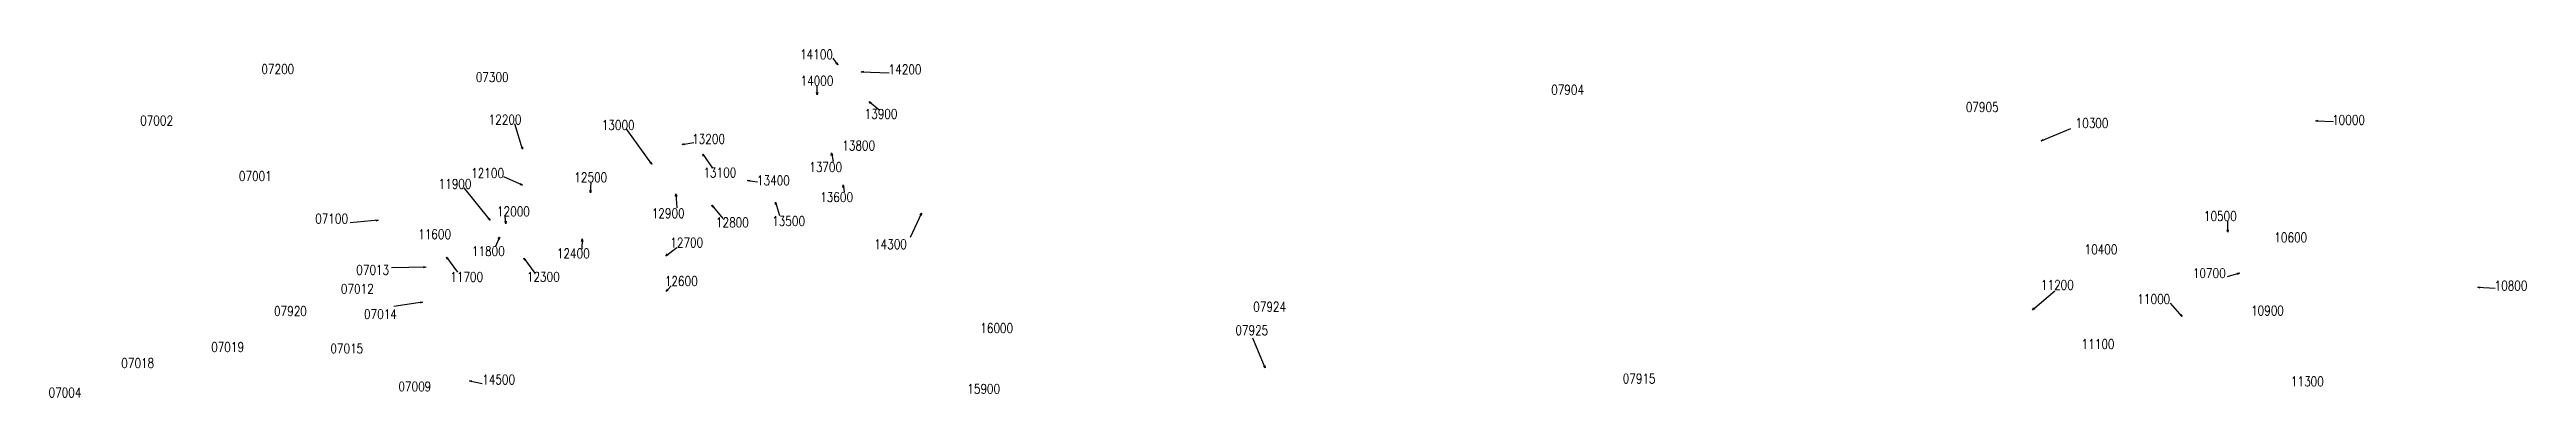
# Model space of a CAD drawing. Header units: metres. Extents: x 615852 to 659911, y 1301217 to 1325118.
# Drawn here: x 651011 to 656181, y 1316372 to 1317097 of the extents above; entities that cross this region are included whole.
import ezdxf
from ezdxf.enums import TextEntityAlignment as Align

# ---------------------------------------------------------------- set-up
doc = ezdxf.new("R2010")
doc.units = ezdxf.units.M
doc.layers.add('41', color=1, linetype='Continuous')
doc.styles.add('ROMANS', font='ROMANS', dxfattribs={"height": 0.2})

msp = doc.modelspace()

# ---------------------------------------------------------------- texts
at = {"layer": '41', "color": 7, "linetype": 'Continuous', "style": 'ROMANS', "width": 0.8}
for s, p in [('07200', (651487.38273, 1317056.60933)), ('14100', (652611.81273, 1317087.34833)), ('14200', (652796.65173, 1317056.04633)), ('07300', (651934.81573, 1317039.84133)), ('14000', (652612.79673, 1317032.25633)), ('07904', (654179.45773, 1317013.56533)), ('07002', (651234.33973, 1316949.29533)), ('12200', (651961.77673, 1316951.30033)), ('13900', (652746.50873, 1316963.07833)), ('07905', (655044.77173, 1316977.49233)), ('10300', (655274.06773, 1316944.04233)), ('10000', (655809.32973, 1316950.72733)), ('13000', (652197.83273, 1316939.88333)), ('13200', (652386.42773, 1316910.90233)), ('13800', (652699.80673, 1316897.16433)), ('12100', (651925.19073, 1316839.84933)), ('13100', (652410.00173, 1316840.81033)), ('13700', (652630.77173, 1316852.24933)), ('07001', (651440.46073, 1316833.59633)), ('11900', (651857.32073, 1316817.19033)), ('12500', (652140.64173, 1316830.90033)), ('13400', (652521.81273, 1316824.63533)), ('13600', (652653.67173, 1316789.57133)), ('07100', (651599.65973, 1316744.72633)), ('12000', (651979.25173, 1316759.84833)), ('12900', (652302.23373, 1316755.89133)), ('12800', (652436.21073, 1316736.97633)), ('13500', (652553.46973, 1316739.71633)), ('10500', (655541.74173, 1316750.10433)), ('11600', (651814.64473, 1316712.26633)), ('12700', (652340.91773, 1316694.86933)), ('14300', (652766.17573, 1316691.37333)), ('10600', (655688.83973, 1316705.58233)), ('07013', (651685.53673, 1316637.86633)), ('11800', (651926.82173, 1316676.88533)), ('12400', (652104.05573, 1316672.26633)), ('10400', (655292.68973, 1316680.73833)), ('10700', (655518.63373, 1316631.06933)), ('07012', (651653.34773, 1316598.34133)), ('11700', (651881.70673, 1316623.20333)), ('12300', (652041.45273, 1316623.45533)), ('12600', (652329.44773, 1316614.52933)), ('11200', (655201.71373, 1316606.56033)), ('10800', (656148.51473, 1316605.00133)), ('07920', (651513.83573, 1316551.98633)), ('07014', (651701.63073, 1316545.64033)), ('07924', (653557.61973, 1316560.98833)), ('11000', (655402.95473, 1316577.05033)), ('10900', (655640.20773, 1316552.92533)), ('07019', (651382.59573, 1316476.95533)), ('16000', (652987.87673, 1316516.47133)), ('07925', (653520.27473, 1316511.94933)), ('11100', (655286.72073, 1316483.31233)), ('07018', (651195.11073, 1316443.60833)), ('07015', (651631.39673, 1316473.90833)), ('07004', (651043.18973, 1316381.93833)), ('07009', (651773.34779, 1316394.63932)), ('14500', (651948.32873, 1316409.22433)), ('15900', (652960.76773, 1316389.88533)), ('07915', (654328.73873, 1316411.14633)), ('11300', (655723.47973, 1316405.37433))]:
    msp.add_text(s, height=20, dxfattribs=at).set_placement(p, align=Align.MIDDLE)

# ---------------------------------------------------------------- linework, layer by layer
at = {"layer": '41', "color": 7, "linetype": 'Continuous'}
for p, q in [((652656.05673, 1317065.70533), (652646.22473, 1317079.47833)), ((652613.28773, 1317002.74233), (652613.28773, 1317021.92633)), ((652705.21673, 1317050.94833), (652763.71773, 1317048.98033)), ((652721.43973, 1316988.96933), (652742.08673, 1316972.24533)), ((651998.36273, 1316889.47333), (651982.10273, 1316942.35133)), ((652267.88173, 1316858.33333), (652214.67073, 1316932.46933)), ((652331.19573, 1316899.44533), (652355.44373, 1316903.48933)), ((655167.51573, 1316906.78933), (655229.61073, 1316932.84133)), ((655740.86173, 1316949.01433), (655777.66373, 1316947.30133)), ((652374.30373, 1316879.22633), (652394.51073, 1316850.24633)), ((652642.89573, 1316881.90433), (652646.26273, 1316863.70733)), ((651930.88173, 1316741.41433), (651876.40973, 1316808.93533)), ((651998.36273, 1316814.63033), (651959.33773, 1316831.71433)), ((652139.82873, 1316798.36033), (652141.45473, 1316821.13833)), ((652318.39873, 1316796.32933), (652320.41973, 1316767.34933)), ((652467.92773, 1316824.63533), (652488.80773, 1316821.26633)), ((652667.14373, 1316815.18233), (652669.16373, 1316801.02833)), ((651963.40273, 1316734.09233), (651961.77673, 1316749.54933)), ((652393.16373, 1316772.74033), (652416.06373, 1316745.10833)), ((652525.85373, 1316779.48033), (652534.60973, 1316751.17433)), ((652831.06673, 1316756.30333), (652807.46973, 1316705.14633)), ((651696.85473, 1316741.37333), (651638.20273, 1316736.34233)), ((651950.39473, 1316706.43333), (651941.45173, 1316686.90933)), ((652122.75473, 1316702.36533), (652121.94173, 1316681.21433)), ((655557.14773, 1316716.70633), (655557.14773, 1316739.82833)), ((651796.73873, 1316643.72133), (651725.04273, 1316642.25733)), ((651839.82373, 1316664.13033), (651862.58873, 1316633.21733)), ((652000.80173, 1316662.50333), (652023.56673, 1316630.77733)), ((652297.25773, 1316667.47233), (652320.19773, 1316684.50233)), ((652297.99773, 1316592.68633), (652308.72773, 1316604.53333)), ((655149.66873, 1316554.48333), (655196.50873, 1316594.40933)), ((655581.96673, 1316631.06933), (655556.29173, 1316623.36233)), ((656079.12173, 1316601.52933), (656115.55273, 1316599.79333)), ((651789.42273, 1316570.52633), (651729.43173, 1316561.74333)), ((655461.93973, 1316540.59633), (655437.65173, 1316568.37033)), ((653548.28373, 1316433.32933), (653522.60873, 1316495.60133)), ((651887.45573, 1316406.56933), (651913.79273, 1316400.71333))]:
    msp.add_line(p, q, dxfattribs=at)
for points in [[(652654.16873, 1317070.50133), (652656.05673, 1317065.70533), (652652.13473, 1317069.04833)], [(652614.53773, 1317007.74233), (652613.28773, 1317002.74233), (652612.03773, 1317007.74233)], [(652710.17173, 1317049.53133), (652705.21673, 1317050.94833), (652710.25573, 1317052.02933)], [(652724.53873, 1316984.85133), (652721.43973, 1316988.96933), (652726.11173, 1316986.79333)], [(652336.33373, 1316899.03533), (652331.19573, 1316899.44533), (652335.92173, 1316901.50033)], [(655172.60973, 1316907.57133), (655167.51573, 1316906.78933), (655171.64273, 1316909.87633)], [(655745.79773, 1316947.53333), (655740.86173, 1316949.01433), (655745.91473, 1316950.03033)], [(651998.08773, 1316894.62033), (651998.36273, 1316889.47333), (651995.69873, 1316893.88533)], [(652265.98173, 1316863.12433), (652267.88173, 1316858.33333), (652263.95073, 1316861.66633)], [(652376.13773, 1316874.41033), (652374.30373, 1316879.22633), (652378.18873, 1316875.84033)], [(652642.57673, 1316876.76033), (652642.89573, 1316881.90433), (652645.03473, 1316877.21533)], [(651994.28373, 1316817.78033), (651998.36273, 1316814.63033), (651993.28073, 1316815.49033)], [(652141.43173, 1316803.25833), (652139.82873, 1316798.36033), (652138.93773, 1316803.43633)], [(652317.49973, 1316791.25433), (652318.39873, 1316796.32933), (652319.99373, 1316791.42833)], [(652472.66473, 1316822.60533), (652467.92773, 1316824.63533), (652473.06273, 1316825.07333)], [(652666.61273, 1316810.05633), (652667.14373, 1316815.18233), (652669.08773, 1316810.40933)], [(651928.71473, 1316746.09033), (651930.88173, 1316741.41433), (651926.76973, 1316744.52133)], [(652395.39173, 1316768.09333), (652393.16373, 1316772.74033), (652397.31673, 1316769.68833)], [(652526.13673, 1316774.33433), (652525.85373, 1316779.48033), (652528.52573, 1316775.07333)], [(652827.83773, 1316752.28633), (652831.06673, 1316756.30333), (652830.10773, 1316751.23933)], [(651691.76573, 1316742.19133), (651696.85473, 1316741.37333), (651691.97973, 1316739.70033)], [(651947.17573, 1316702.40833), (651950.39473, 1316706.43333), (651949.44873, 1316701.36733)], [(651964.12273, 1316739.19533), (651963.40273, 1316734.09233), (651961.63673, 1316738.93433)], [(652121.31373, 1316697.41733), (652122.75473, 1316702.36533), (652123.81173, 1316697.32133)], [(655558.39773, 1316721.70633), (655557.14773, 1316716.70633), (655555.89773, 1316721.70633)], [(651791.71473, 1316644.86933), (651796.73873, 1316643.72133), (651791.76573, 1316642.36933)], [(651841.78173, 1316659.36333), (651839.82373, 1316664.13033), (651843.79473, 1316660.84533)], [(652002.70073, 1316657.71233), (652000.80173, 1316662.50333), (652004.73273, 1316659.16933)], [(652302.01773, 1316669.44933), (652297.25773, 1316667.47233), (652300.52773, 1316671.45633)], [(652302.28073, 1316595.55333), (652297.99773, 1316592.68633), (652300.42773, 1316597.23133)], [(655576.81873, 1316630.82933), (655581.96673, 1316631.06933), (655577.53673, 1316628.43433)], [(656084.05673, 1316600.04233), (656079.12173, 1316601.52933), (656084.17573, 1316602.54033)], [(651784.29473, 1316571.03933), (651789.42273, 1316570.52633), (651784.65673, 1316568.56533)], [(655154.28473, 1316556.77533), (655149.66873, 1316554.48333), (655152.66273, 1316558.67833)], [(655459.58973, 1316545.18333), (655461.93973, 1316540.59633), (655457.70773, 1316543.53733)], [(653547.53373, 1316438.42833), (653548.28373, 1316433.32933), (653545.22173, 1316437.47533)], [(651892.06473, 1316404.26433), (651887.45573, 1316406.56933), (651892.60773, 1316406.70433)]]:
    msp.add_lwpolyline(points, dxfattribs=at)

msp.set_redraw_order([(e.dxf.handle, doc.entitydb.next_handle()) for e in msp.query("TEXT MTEXT ATTDEF DIMENSION ARC_DIMENSION")])  # texts and dimensions are drawn at this point

doc.saveas('drawing.dxf')
